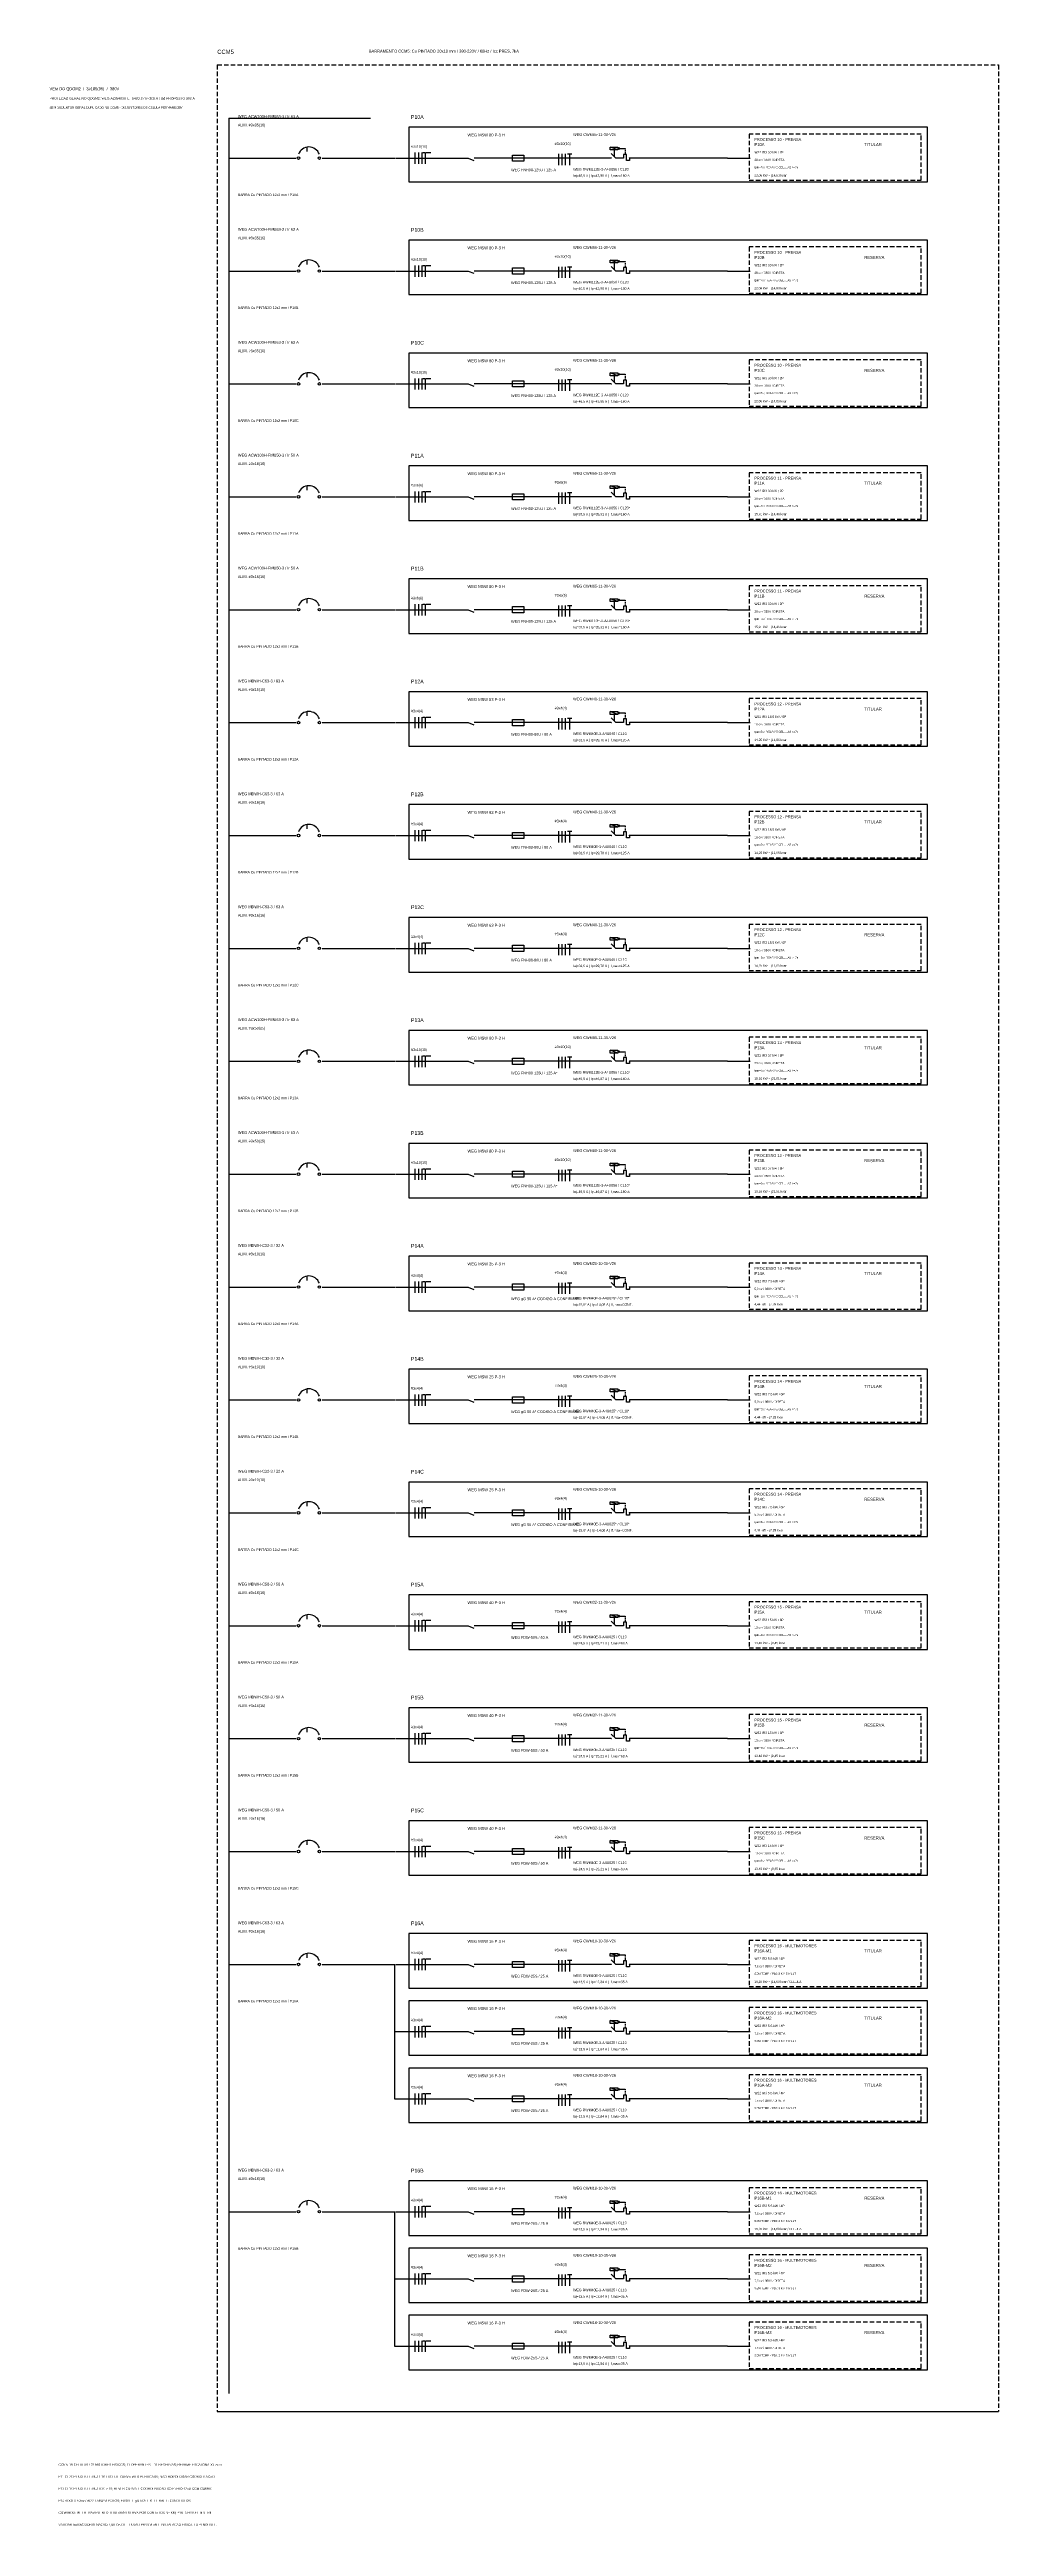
# Model space of a CAD drawing. Extents: x -543 to 641, y -146 to 322.
# Drawn here: x 92.5 to 145.4, y -145.6 to -7.4 of the extents above; entities that cross this region are included whole.
import ezdxf

# ---------------------------------------------------------------- set-up
doc = ezdxf.new("R2010")
doc.units = 0
doc.header["$MEASUREMENT"] = 0
doc.linetypes.add('HIDDEN', pattern=[0.375, 0.25, -0.125])
for name, color, linetype in [('_ELT_UNIFILAR_DETALHES', 1, 'Continuous'), ('_ELT_UNIFILAR_PROC_TEXTO', 1, 'Continuous'), ('ELET_TEXTO', 4, 'Continuous'), ('ELET_UNIFILAR_TEXTO', 4, 'Continuous'), ('ELT_UNIFILAR_DESENHO', 5, 'Continuous'), ('INF. UNIFILARES', 7, 'Continuous')]:
    doc.layers.add(name, color=color, linetype=linetype)

msp = doc.modelspace()

# ---------------------------------------------------------------- linework, layer by layer
at = {"layer": '_ELT_UNIFILAR_DETALHES', "linetype": 'HIDDEN'}
for p, q in [((141.102, -12.11), (131.502, -12.11)), ((131.502, -12.11), (131.502, -14.69)), ((141.102, -14.69), (141.102, -12.11)), ((131.502, -14.69), (141.102, -14.69)), ((141.102, -18.41), (131.502, -18.41)), ((131.502, -18.41), (131.502, -20.99)), ((141.102, -20.99), (141.102, -18.41)), ((131.502, -20.99), (141.102, -20.99)), ((141.102, -24.71), (131.502, -24.71)), ((131.502, -24.71), (131.502, -27.29)), ((141.102, -27.29), (141.102, -24.71)), ((131.502, -27.29), (141.102, -27.29)), ((141.102, -31.01), (131.502, -31.01)), ((131.502, -31.01), (131.502, -33.59)), ((141.102, -33.59), (141.102, -31.01)), ((131.502, -33.59), (141.102, -33.59)), ((141.102, -37.31), (131.502, -37.31)), ((131.502, -37.31), (131.502, -39.89)), ((141.102, -39.89), (141.102, -37.31)), ((131.502, -39.89), (141.102, -39.89)), ((141.102, -43.61), (131.502, -43.61)), ((131.502, -43.61), (131.502, -46.19)), ((141.102, -46.19), (141.102, -43.61)), ((131.502, -46.19), (141.102, -46.19)), ((141.102, -49.91), (131.502, -49.91)), ((131.502, -49.91), (131.502, -52.49)), ((141.102, -52.49), (141.102, -49.91)), ((131.502, -52.49), (141.102, -52.49)), ((141.102, -56.21), (131.502, -56.21)), ((131.502, -56.21), (131.502, -58.79)), ((141.102, -58.79), (141.102, -56.21)), ((131.502, -58.79), (141.102, -58.79)), ((141.102, -62.51), (131.502, -62.51)), ((131.502, -62.51), (131.502, -65.09)), ((141.102, -65.09), (141.102, -62.51)), ((131.502, -65.09), (141.102, -65.09)), ((141.102, -68.81), (131.502, -68.81)), ((131.502, -68.81), (131.502, -71.39)), ((141.102, -71.39), (141.102, -68.81)), ((131.502, -71.39), (141.102, -71.39)), ((141.102, -75.11), (131.502, -75.11)), ((131.502, -75.11), (131.502, -77.69)), ((141.102, -77.69), (141.102, -75.11)), ((131.502, -77.69), (141.102, -77.69)), ((141.102, -81.41), (131.502, -81.41)), ((131.502, -81.41), (131.502, -83.99)), ((141.102, -83.99), (141.102, -81.41)), ((131.502, -83.99), (141.102, -83.99)), ((141.102, -87.71), (131.502, -87.71)), ((131.502, -87.71), (131.502, -90.29)), ((141.102, -90.29), (141.102, -87.71)), ((131.502, -90.29), (141.102, -90.29)), ((141.102, -94.01), (131.502, -94.01)), ((131.502, -94.01), (131.502, -96.59)), ((141.102, -96.59), (141.102, -94.01)), ((131.502, -96.59), (141.102, -96.59)), ((141.102, -100.31), (131.502, -100.31)), ((131.502, -100.31), (131.502, -102.89)), ((141.102, -102.89), (141.102, -100.31)), ((131.502, -102.89), (141.102, -102.89)), ((141.102, -106.61), (131.502, -106.61)), ((131.502, -106.61), (131.502, -109.19)), ((141.102, -109.19), (141.102, -106.61)), ((131.502, -109.19), (141.102, -109.19)), ((141.102, -112.91), (131.502, -112.91)), ((131.502, -112.91), (131.502, -115.49)), ((141.102, -115.49), (141.102, -112.91)), ((131.502, -115.49), (141.102, -115.49)), ((141.102, -116.66), (131.502, -116.66)), ((131.502, -116.66), (131.502, -119.24)), ((141.102, -119.24), (141.102, -116.66)), ((131.502, -119.24), (141.102, -119.24)), ((141.102, -120.41), (131.502, -120.41)), ((131.502, -120.41), (131.502, -122.99)), ((141.102, -122.99), (141.102, -120.41)), ((131.502, -122.99), (141.102, -122.99)), ((141.102, -126.71), (131.502, -126.71)), ((131.502, -126.71), (131.502, -129.29)), ((141.102, -129.29), (141.102, -126.71)), ((131.502, -129.29), (141.102, -129.29)), ((141.102, -130.46), (131.502, -130.46)), ((131.502, -130.46), (131.502, -133.04)), ((141.102, -133.04), (141.102, -130.46)), ((131.502, -133.04), (141.102, -133.04)), ((141.102, -134.21), (131.502, -134.21)), ((131.502, -134.21), (131.502, -136.79)), ((141.102, -136.79), (141.102, -134.21)), ((131.502, -136.79), (141.102, -136.79))]:
    msp.add_line(p, q, dxfattribs=at)
at = {"layer": 'ELT_UNIFILAR_DESENHO', "linetype": 'HIDDEN'}
for p, q in [((101.85, -8.25), (145.4, -8.25)), ((101.85, -8.25), (101.85, -139.2)), ((145.4, -8.25), (145.4, -139.2))]:
    msp.add_line(p, q, dxfattribs=at)
at = {"layer": 'ELT_UNIFILAR_DESENHO'}
for p, q in [((102.5, -11.22), (102.5, -138.2)), ((102.5, -11.22), (110.4, -11.22)), ((102.5, -13.45), (106.23, -13.45)), ((106.87, -13.08), (106.87, -12.82)), ((107.69, -13.45), (111.77, -13.45)), ((111.802, -13.45), (115.838, -13.45)), ((112.872, -13.146), (112.872, -13.77)), ((113.06, -13.146), (113.06, -13.77)), ((113.247, -13.146), (113.247, -13.77)), ((113.312, -13.146), (113.436, -13.146)), ((113.436, -13.146), (113.436, -13.77)), ((113.498, -13.146), (113.748, -13.146)), ((123.812, -13.45), (116.179, -13.45)), ((120.872, -13.211), (120.872, -13.836)), ((121.059, -13.211), (121.059, -13.836)), ((121.246, -13.211), (121.246, -13.836)), ((121.37, -13.211), (121.62, -13.211)), ((121.495, -13.211), (121.495, -13.836)), ((124.18, -12.991), (123.759, -12.837)), ((124.076, -13.45), (123.812, -13.191)), ((123.98, -12.991), (123.98, -13.357)), ((124.506, -13.45), (124.076, -13.45)), ((124.268, -12.883), (124.18, -12.915)), ((124.18, -12.915), (124.268, -12.946)), ((124.268, -12.915), (124.268, -12.883)), ((124.268, -12.915), (124.585, -12.915)), ((124.268, -12.946), (124.268, -12.915)), ((124.669, -13.248), (124.506, -13.248)), ((124.506, -13.248), (124.506, -13.45)), ((124.585, -12.915), (124.585, -12.965)), ((124.585, -13.016), (124.585, -13.067)), ((124.585, -13.101), (124.585, -13.151)), ((124.585, -13.183), (124.585, -13.234)), ((124.669, -13.582), (124.669, -13.248)), ((124.831, -13.582), (124.669, -13.582)), ((130.295, -13.45), (124.831, -13.45)), ((124.831, -13.45), (124.831, -13.582)), ((130.295, -13.45), (131.552, -13.45)), ((106.87, -19.38), (106.87, -19.12)), ((124.18, -19.291), (123.759, -19.137)), ((123.98, -19.291), (123.98, -19.657)), ((124.268, -19.183), (124.18, -19.215)), ((124.18, -19.215), (124.268, -19.246)), ((124.268, -19.215), (124.268, -19.183)), ((124.268, -19.215), (124.585, -19.215)), ((124.268, -19.246), (124.268, -19.215)), ((124.585, -19.215), (124.585, -19.265)), ((124.585, -19.316), (124.585, -19.367)), ((102.5, -19.75), (106.23, -19.75)), ((107.69, -19.75), (111.77, -19.75)), ((111.802, -19.75), (115.838, -19.75)), ((112.872, -19.446), (112.872, -20.07)), ((113.06, -19.446), (113.06, -20.07)), ((113.247, -19.446), (113.247, -20.07)), ((113.312, -19.446), (113.436, -19.446)), ((113.436, -19.446), (113.436, -20.07)), ((113.498, -19.446), (113.748, -19.446)), ((123.812, -19.75), (116.179, -19.75)), ((120.872, -19.511), (120.872, -20.136)), ((121.059, -19.511), (121.059, -20.136)), ((121.246, -19.511), (121.246, -20.136)), ((121.37, -19.511), (121.62, -19.511)), ((121.495, -19.511), (121.495, -20.136)), ((124.076, -19.75), (123.812, -19.491)), ((124.506, -19.75), (124.076, -19.75)), ((124.669, -19.548), (124.506, -19.548)), ((124.506, -19.548), (124.506, -19.75)), ((124.585, -19.401), (124.585, -19.451)), ((124.585, -19.483), (124.585, -19.534)), ((124.669, -19.882), (124.669, -19.548)), ((124.831, -19.882), (124.669, -19.882)), ((130.295, -19.75), (124.831, -19.75)), ((124.831, -19.75), (124.831, -19.882)), ((130.295, -19.75), (131.552, -19.75)), ((102.5, -26.05), (106.23, -26.05)), ((106.87, -25.68), (106.87, -25.42)), ((107.69, -26.05), (111.77, -26.05)), ((111.802, -26.05), (115.838, -26.05)), ((112.872, -25.746), (112.872, -26.37)), ((113.06, -25.746), (113.06, -26.37)), ((113.247, -25.746), (113.247, -26.37)), ((113.312, -25.746), (113.436, -25.746)), ((113.436, -25.746), (113.436, -26.37)), ((113.498, -25.746), (113.748, -25.746)), ((123.812, -26.05), (116.179, -26.05)), ((120.872, -25.811), (120.872, -26.436)), ((121.059, -25.811), (121.059, -26.436)), ((121.246, -25.811), (121.246, -26.436)), ((121.37, -25.811), (121.62, -25.811)), ((121.495, -25.811), (121.495, -26.436)), ((124.18, -25.591), (123.759, -25.437)), ((124.076, -26.05), (123.812, -25.791)), ((123.98, -25.591), (123.98, -25.957)), ((124.506, -26.05), (124.076, -26.05)), ((124.268, -25.483), (124.18, -25.515)), ((124.18, -25.515), (124.268, -25.546)), ((124.268, -25.515), (124.268, -25.483)), ((124.268, -25.515), (124.585, -25.515)), ((124.268, -25.546), (124.268, -25.515)), ((124.669, -25.848), (124.506, -25.848)), ((124.506, -25.848), (124.506, -26.05)), ((124.585, -25.515), (124.585, -25.565)), ((124.585, -25.616), (124.585, -25.667)), ((124.585, -25.701), (124.585, -25.751)), ((124.585, -25.783), (124.585, -25.834)), ((124.669, -26.182), (124.669, -25.848)), ((124.831, -26.182), (124.669, -26.182)), ((130.295, -26.05), (124.831, -26.05)), ((124.831, -26.05), (124.831, -26.182)), ((130.295, -26.05), (131.552, -26.05)), ((106.87, -31.98), (106.87, -31.72)), ((124.18, -31.891), (123.759, -31.737)), ((124.268, -31.783), (124.18, -31.815)), ((124.268, -31.815), (124.268, -31.783)), ((102.5, -32.35), (106.23, -32.35)), ((107.69, -32.35), (111.77, -32.35)), ((111.802, -32.35), (115.838, -32.35)), ((112.872, -32.046), (112.872, -32.67)), ((113.06, -32.046), (113.06, -32.67)), ((113.247, -32.046), (113.247, -32.67)), ((113.312, -32.046), (113.436, -32.046)), ((113.436, -32.046), (113.436, -32.67)), ((113.498, -32.046), (113.748, -32.046)), ((123.812, -32.35), (116.179, -32.35)), ((120.872, -32.111), (120.872, -32.736)), ((121.059, -32.111), (121.059, -32.736)), ((121.246, -32.111), (121.246, -32.736)), ((121.37, -32.111), (121.62, -32.111)), ((121.495, -32.111), (121.495, -32.736)), ((124.076, -32.35), (123.812, -32.091)), ((123.98, -31.891), (123.98, -32.257)), ((124.506, -32.35), (124.076, -32.35)), ((124.18, -31.815), (124.268, -31.846)), ((124.268, -31.815), (124.585, -31.815)), ((124.268, -31.846), (124.268, -31.815)), ((124.669, -32.148), (124.506, -32.148)), ((124.506, -32.148), (124.506, -32.35)), ((124.585, -31.815), (124.585, -31.865)), ((124.585, -31.916), (124.585, -31.967)), ((124.585, -32.001), (124.585, -32.051)), ((124.585, -32.083), (124.585, -32.134)), ((124.669, -32.482), (124.669, -32.148)), ((124.831, -32.482), (124.669, -32.482)), ((130.295, -32.35), (124.831, -32.35)), ((124.831, -32.35), (124.831, -32.482)), ((130.295, -32.35), (131.552, -32.35)), ((102.5, -38.65), (106.23, -38.65)), ((106.87, -38.28), (106.87, -38.02)), ((107.69, -38.65), (111.77, -38.65)), ((111.802, -38.65), (115.838, -38.65)), ((112.872, -38.346), (112.872, -38.97)), ((113.06, -38.346), (113.06, -38.97)), ((113.247, -38.346), (113.247, -38.97)), ((113.312, -38.346), (113.436, -38.346)), ((113.436, -38.346), (113.436, -38.97)), ((113.498, -38.346), (113.748, -38.346)), ((123.812, -38.65), (116.179, -38.65)), ((120.872, -38.411), (120.872, -39.036)), ((121.059, -38.411), (121.059, -39.036)), ((121.246, -38.411), (121.246, -39.036)), ((121.37, -38.411), (121.62, -38.411)), ((121.495, -38.411), (121.495, -39.036)), ((124.18, -38.191), (123.759, -38.037)), ((124.076, -38.65), (123.812, -38.391)), ((123.98, -38.191), (123.98, -38.557)), ((124.506, -38.65), (124.076, -38.65)), ((124.268, -38.083), (124.18, -38.115)), ((124.18, -38.115), (124.268, -38.146)), ((124.268, -38.115), (124.268, -38.083)), ((124.268, -38.115), (124.585, -38.115)), ((124.268, -38.146), (124.268, -38.115)), ((124.669, -38.448), (124.506, -38.448)), ((124.506, -38.448), (124.506, -38.65)), ((124.585, -38.115), (124.585, -38.165)), ((124.585, -38.216), (124.585, -38.267)), ((124.585, -38.301), (124.585, -38.351)), ((124.585, -38.383), (124.585, -38.434)), ((124.669, -38.782), (124.669, -38.448)), ((130.295, -38.65), (124.831, -38.65)), ((124.831, -38.65), (124.831, -38.782)), ((130.295, -38.65), (131.552, -38.65)), ((124.831, -38.782), (124.669, -38.782)), ((102.5, -44.95), (106.23, -44.95)), ((106.87, -44.58), (106.87, -44.32)), ((107.69, -44.95), (111.77, -44.95)), ((111.802, -44.95), (115.838, -44.95)), ((112.872, -44.646), (112.872, -45.27)), ((113.06, -44.646), (113.06, -45.27)), ((113.247, -44.646), (113.247, -45.27)), ((113.312, -44.646), (113.436, -44.646)), ((113.436, -44.646), (113.436, -45.27)), ((113.498, -44.646), (113.748, -44.646)), ((123.812, -44.95), (116.179, -44.95)), ((120.872, -44.711), (120.872, -45.336)), ((121.059, -44.711), (121.059, -45.336)), ((121.246, -44.711), (121.246, -45.336)), ((121.37, -44.711), (121.62, -44.711)), ((121.495, -44.711), (121.495, -45.336)), ((124.18, -44.491), (123.759, -44.337)), ((124.076, -44.95), (123.812, -44.691)), ((123.98, -44.491), (123.98, -44.857)), ((124.506, -44.95), (124.076, -44.95)), ((124.268, -44.383), (124.18, -44.415)), ((124.18, -44.415), (124.268, -44.446)), ((124.268, -44.415), (124.268, -44.383)), ((124.268, -44.415), (124.585, -44.415)), ((124.268, -44.446), (124.268, -44.415)), ((124.669, -44.748), (124.506, -44.748)), ((124.506, -44.748), (124.506, -44.95)), ((124.585, -44.415), (124.585, -44.465)), ((124.585, -44.516), (124.585, -44.567)), ((124.585, -44.601), (124.585, -44.651)), ((124.585, -44.683), (124.585, -44.734)), ((124.669, -45.082), (124.669, -44.748)), ((124.831, -45.082), (124.669, -45.082)), ((130.295, -44.95), (124.831, -44.95)), ((124.831, -44.95), (124.831, -45.082)), ((130.295, -44.95), (131.552, -44.95)), ((106.87, -50.88), (106.87, -50.62)), ((112.872, -50.946), (112.872, -51.57)), ((113.06, -50.946), (113.06, -51.57)), ((113.247, -50.946), (113.247, -51.57)), ((113.312, -50.946), (113.436, -50.946)), ((113.436, -50.946), (113.436, -51.57)), ((113.498, -50.946), (113.748, -50.946)), ((120.872, -51.011), (120.872, -51.636)), ((121.059, -51.011), (121.059, -51.636)), ((121.246, -51.011), (121.246, -51.636)), ((121.37, -51.011), (121.62, -51.011)), ((121.495, -51.011), (121.495, -51.636)), ((124.18, -50.791), (123.759, -50.637)), ((124.076, -51.25), (123.812, -50.991)), ((123.98, -50.791), (123.98, -51.157)), ((124.268, -50.683), (124.18, -50.715)), ((124.18, -50.715), (124.268, -50.746)), ((124.268, -50.715), (124.268, -50.683)), ((124.268, -50.715), (124.585, -50.715)), ((124.268, -50.746), (124.268, -50.715)), ((124.669, -51.048), (124.506, -51.048)), ((124.506, -51.048), (124.506, -51.25)), ((124.585, -50.715), (124.585, -50.765)), ((124.585, -50.816), (124.585, -50.867)), ((124.585, -50.901), (124.585, -50.951)), ((124.585, -50.983), (124.585, -51.034)), ((124.669, -51.382), (124.669, -51.048)), ((102.5, -51.25), (106.23, -51.25)), ((107.69, -51.25), (111.77, -51.25)), ((111.802, -51.25), (115.838, -51.25)), ((123.812, -51.25), (116.179, -51.25)), ((124.506, -51.25), (124.076, -51.25)), ((124.831, -51.382), (124.669, -51.382)), ((130.295, -51.25), (124.831, -51.25)), ((124.831, -51.25), (124.831, -51.382)), ((130.295, -51.25), (131.552, -51.25)), ((102.5, -57.55), (106.23, -57.55)), ((106.87, -57.18), (106.87, -56.92)), ((107.69, -57.55), (111.77, -57.55)), ((111.802, -57.55), (115.838, -57.55)), ((112.872, -57.246), (112.872, -57.87)), ((113.06, -57.246), (113.06, -57.87)), ((113.247, -57.246), (113.247, -57.87)), ((113.312, -57.246), (113.436, -57.246)), ((113.436, -57.246), (113.436, -57.87)), ((113.498, -57.246), (113.748, -57.246)), ((123.812, -57.55), (116.179, -57.55)), ((120.872, -57.311), (120.872, -57.936)), ((121.059, -57.311), (121.059, -57.936)), ((121.246, -57.311), (121.246, -57.936)), ((121.37, -57.311), (121.62, -57.311)), ((121.495, -57.311), (121.495, -57.936)), ((124.18, -57.091), (123.759, -56.937)), ((124.076, -57.55), (123.812, -57.291)), ((123.98, -57.091), (123.98, -57.457)), ((124.506, -57.55), (124.076, -57.55)), ((124.268, -56.983), (124.18, -57.015)), ((124.18, -57.015), (124.268, -57.046)), ((124.268, -57.015), (124.268, -56.983)), ((124.268, -57.015), (124.585, -57.015)), ((124.268, -57.046), (124.268, -57.015)), ((124.669, -57.348), (124.506, -57.348)), ((124.506, -57.348), (124.506, -57.55)), ((124.585, -57.015), (124.585, -57.065)), ((124.585, -57.116), (124.585, -57.167)), ((124.585, -57.201), (124.585, -57.251)), ((124.585, -57.283), (124.585, -57.334)), ((124.669, -57.682), (124.669, -57.348)), ((124.831, -57.682), (124.669, -57.682)), ((130.295, -57.55), (124.831, -57.55)), ((124.831, -57.55), (124.831, -57.682)), ((130.295, -57.55), (131.552, -57.55)), ((106.87, -63.48), (106.87, -63.22)), ((112.872, -63.546), (112.872, -64.17)), ((113.06, -63.546), (113.06, -64.17)), ((113.247, -63.546), (113.247, -64.17)), ((113.312, -63.546), (113.436, -63.546)), ((113.436, -63.546), (113.436, -64.17)), ((113.498, -63.546), (113.748, -63.546)), ((124.18, -63.391), (123.759, -63.237)), ((123.98, -63.391), (123.98, -63.757)), ((124.268, -63.283), (124.18, -63.315)), ((124.18, -63.315), (124.268, -63.346)), ((124.268, -63.315), (124.268, -63.283)), ((124.268, -63.315), (124.585, -63.315)), ((124.268, -63.346), (124.268, -63.315)), ((124.585, -63.315), (124.585, -63.365)), ((124.585, -63.416), (124.585, -63.467)), ((124.585, -63.501), (124.585, -63.551)), ((102.5, -63.85), (106.23, -63.85)), ((107.69, -63.85), (111.77, -63.85)), ((111.802, -63.85), (115.838, -63.85)), ((123.812, -63.85), (116.179, -63.85)), ((120.872, -63.611), (120.872, -64.236)), ((121.059, -63.611), (121.059, -64.236)), ((121.246, -63.611), (121.246, -64.236)), ((121.37, -63.611), (121.62, -63.611)), ((121.495, -63.611), (121.495, -64.236)), ((124.076, -63.85), (123.812, -63.591)), ((124.506, -63.85), (124.076, -63.85)), ((124.669, -63.648), (124.506, -63.648)), ((124.506, -63.648), (124.506, -63.85)), ((124.585, -63.583), (124.585, -63.634)), ((124.669, -63.982), (124.669, -63.648)), ((124.831, -63.982), (124.669, -63.982)), ((130.295, -63.85), (124.831, -63.85)), ((124.831, -63.85), (124.831, -63.982)), ((130.295, -63.85), (131.552, -63.85)), ((102.5, -70.15), (106.23, -70.15)), ((106.87, -69.78), (106.87, -69.52)), ((107.69, -70.15), (111.77, -70.15)), ((111.802, -70.15), (115.838, -70.15)), ((112.872, -69.846), (112.872, -70.47)), ((113.06, -69.846), (113.06, -70.47)), ((113.247, -69.846), (113.247, -70.47)), ((113.312, -69.846), (113.436, -69.846)), ((113.436, -69.846), (113.436, -70.47)), ((113.498, -69.846), (113.748, -69.846)), ((123.812, -70.15), (116.179, -70.15)), ((120.872, -69.911), (120.872, -70.536)), ((121.059, -69.911), (121.059, -70.536)), ((121.246, -69.911), (121.246, -70.536)), ((121.37, -69.911), (121.62, -69.911)), ((121.495, -69.911), (121.495, -70.536)), ((124.18, -69.691), (123.759, -69.537)), ((124.076, -70.15), (123.812, -69.891)), ((123.98, -69.691), (123.98, -70.057)), ((124.506, -70.15), (124.076, -70.15)), ((124.268, -69.583), (124.18, -69.615)), ((124.18, -69.615), (124.268, -69.646)), ((124.268, -69.615), (124.268, -69.583)), ((124.268, -69.615), (124.585, -69.615)), ((124.268, -69.646), (124.268, -69.615)), ((124.669, -69.948), (124.506, -69.948)), ((124.506, -69.948), (124.506, -70.15)), ((124.585, -69.615), (124.585, -69.665)), ((124.585, -69.716), (124.585, -69.767)), ((124.585, -69.801), (124.585, -69.851)), ((124.585, -69.883), (124.585, -69.934)), ((124.669, -70.282), (124.669, -69.948)), ((124.831, -70.282), (124.669, -70.282)), ((130.295, -70.15), (124.831, -70.15)), ((124.831, -70.15), (124.831, -70.282)), ((130.295, -70.15), (131.552, -70.15)), ((106.87, -76.08), (106.87, -75.82)), ((124.18, -75.991), (123.759, -75.837)), ((123.98, -75.991), (123.98, -76.357)), ((124.268, -75.883), (124.18, -75.915)), ((124.18, -75.915), (124.268, -75.946)), ((124.268, -75.915), (124.268, -75.883)), ((124.268, -75.915), (124.585, -75.915)), ((124.268, -75.946), (124.268, -75.915)), ((124.585, -75.915), (124.585, -75.965)), ((124.585, -76.016), (124.585, -76.067)), ((102.5, -76.45), (106.23, -76.45)), ((107.69, -76.45), (111.77, -76.45)), ((111.802, -76.45), (115.838, -76.45)), ((112.872, -76.146), (112.872, -76.77)), ((113.06, -76.146), (113.06, -76.77)), ((113.247, -76.146), (113.247, -76.77)), ((113.312, -76.146), (113.436, -76.146)), ((113.436, -76.146), (113.436, -76.77)), ((113.498, -76.146), (113.748, -76.146)), ((123.812, -76.45), (116.179, -76.45)), ((120.872, -76.211), (120.872, -76.836)), ((121.059, -76.211), (121.059, -76.836)), ((121.246, -76.211), (121.246, -76.836)), ((121.37, -76.211), (121.62, -76.211)), ((121.495, -76.211), (121.495, -76.836)), ((124.076, -76.45), (123.812, -76.191)), ((124.506, -76.45), (124.076, -76.45)), ((124.669, -76.248), (124.506, -76.248)), ((124.506, -76.248), (124.506, -76.45)), ((124.585, -76.101), (124.585, -76.151)), ((124.585, -76.183), (124.585, -76.234)), ((124.669, -76.582), (124.669, -76.248)), ((124.831, -76.582), (124.669, -76.582)), ((130.295, -76.45), (124.831, -76.45)), ((124.831, -76.45), (124.831, -76.582)), ((130.295, -76.45), (131.552, -76.45)), ((102.5, -82.75), (106.23, -82.75)), ((106.87, -82.38), (106.87, -82.12)), ((107.69, -82.75), (111.77, -82.75)), ((111.802, -82.75), (115.838, -82.75)), ((112.872, -82.446), (112.872, -83.07)), ((113.06, -82.446), (113.06, -83.07)), ((113.247, -82.446), (113.247, -83.07)), ((113.312, -82.446), (113.436, -82.446)), ((113.436, -82.446), (113.436, -83.07)), ((113.498, -82.446), (113.748, -82.446)), ((123.812, -82.75), (116.179, -82.75)), ((120.872, -82.511), (120.872, -83.136)), ((121.059, -82.511), (121.059, -83.136)), ((121.246, -82.511), (121.246, -83.136)), ((121.37, -82.511), (121.62, -82.511)), ((121.495, -82.511), (121.495, -83.136)), ((124.18, -82.291), (123.759, -82.137)), ((124.076, -82.75), (123.812, -82.491)), ((123.98, -82.291), (123.98, -82.657)), ((124.506, -82.75), (124.076, -82.75)), ((124.268, -82.183), (124.18, -82.215)), ((124.18, -82.215), (124.268, -82.246)), ((124.268, -82.215), (124.268, -82.183)), ((124.268, -82.215), (124.585, -82.215)), ((124.268, -82.246), (124.268, -82.215)), ((124.669, -82.548), (124.506, -82.548)), ((124.506, -82.548), (124.506, -82.75)), ((124.585, -82.215), (124.585, -82.265)), ((124.585, -82.316), (124.585, -82.367)), ((124.585, -82.401), (124.585, -82.451)), ((124.585, -82.483), (124.585, -82.534)), ((124.669, -82.882), (124.669, -82.548)), ((124.831, -82.882), (124.669, -82.882)), ((130.295, -82.75), (124.831, -82.75)), ((124.831, -82.75), (124.831, -82.882)), ((130.295, -82.75), (131.552, -82.75)), ((106.87, -88.68), (106.87, -88.42)), ((124.18, -88.591), (123.759, -88.437)), ((102.5, -89.05), (106.23, -89.05)), ((107.69, -89.05), (111.77, -89.05)), ((111.802, -89.05), (115.838, -89.05)), ((112.872, -88.746), (112.872, -89.37)), ((113.06, -88.746), (113.06, -89.37)), ((113.247, -88.746), (113.247, -89.37)), ((113.312, -88.746), (113.436, -88.746)), ((113.436, -88.746), (113.436, -89.37)), ((113.498, -88.746), (113.748, -88.746)), ((123.812, -89.05), (116.179, -89.05)), ((120.872, -88.811), (120.872, -89.436)), ((121.059, -88.811), (121.059, -89.436)), ((121.246, -88.811), (121.246, -89.436)), ((121.37, -88.811), (121.62, -88.811)), ((121.495, -88.811), (121.495, -89.436)), ((124.076, -89.05), (123.812, -88.791)), ((123.98, -88.591), (123.98, -88.957)), ((124.506, -89.05), (124.076, -89.05)), ((124.268, -88.483), (124.18, -88.515)), ((124.18, -88.515), (124.268, -88.546)), ((124.268, -88.515), (124.268, -88.483)), ((124.268, -88.515), (124.585, -88.515)), ((124.268, -88.546), (124.268, -88.515)), ((124.669, -88.848), (124.506, -88.848)), ((124.506, -88.848), (124.506, -89.05)), ((124.585, -88.515), (124.585, -88.565)), ((124.585, -88.616), (124.585, -88.667)), ((124.585, -88.701), (124.585, -88.751)), ((124.585, -88.783), (124.585, -88.834)), ((124.669, -89.182), (124.669, -88.848)), ((124.831, -89.182), (124.669, -89.182)), ((130.295, -89.05), (124.831, -89.05)), ((124.831, -89.05), (124.831, -89.182)), ((130.295, -89.05), (131.552, -89.05)), ((102.5, -95.35), (106.23, -95.35)), ((106.87, -94.98), (106.87, -94.72)), ((107.69, -95.35), (111.77, -95.35)), ((111.802, -95.35), (115.838, -95.35)), ((112.872, -95.046), (112.872, -95.67)), ((113.06, -95.046), (113.06, -95.67)), ((113.247, -95.046), (113.247, -95.67)), ((113.312, -95.046), (113.436, -95.046)), ((113.436, -95.046), (113.436, -95.67)), ((113.498, -95.046), (113.748, -95.046)), ((123.812, -95.35), (116.179, -95.35)), ((120.872, -95.111), (120.872, -95.736)), ((121.059, -95.111), (121.059, -95.736)), ((121.246, -95.111), (121.246, -95.736)), ((121.37, -95.111), (121.62, -95.111)), ((121.495, -95.111), (121.495, -95.736)), ((124.18, -94.891), (123.759, -94.737)), ((124.076, -95.35), (123.812, -95.091)), ((123.98, -94.891), (123.98, -95.257)), ((124.506, -95.35), (124.076, -95.35)), ((124.268, -94.783), (124.18, -94.815)), ((124.18, -94.815), (124.268, -94.846)), ((124.268, -94.815), (124.268, -94.783)), ((124.268, -94.815), (124.585, -94.815)), ((124.268, -94.846), (124.268, -94.815)), ((124.669, -95.148), (124.506, -95.148)), ((124.506, -95.148), (124.506, -95.35)), ((124.585, -94.815), (124.585, -94.865)), ((124.585, -94.916), (124.585, -94.967)), ((124.585, -95.001), (124.585, -95.051)), ((124.585, -95.083), (124.585, -95.134)), ((124.669, -95.482), (124.669, -95.148)), ((130.295, -95.35), (124.831, -95.35)), ((124.831, -95.35), (124.831, -95.482)), ((130.295, -95.35), (131.552, -95.35)), ((124.831, -95.482), (124.669, -95.482)), ((102.5, -101.65), (106.23, -101.65)), ((106.87, -101.28), (106.87, -101.02)), ((107.69, -101.65), (111.77, -101.65)), ((111.802, -101.65), (115.838, -101.65)), ((112.872, -101.346), (112.872, -101.97)), ((113.06, -101.346), (113.06, -101.97)), ((113.247, -101.346), (113.247, -101.97)), ((113.312, -101.346), (113.436, -101.346)), ((113.436, -101.346), (113.436, -101.97)), ((113.498, -101.346), (113.748, -101.346)), ((123.812, -101.65), (116.179, -101.65)), ((120.872, -101.411), (120.872, -102.036)), ((121.059, -101.411), (121.059, -102.036)), ((121.246, -101.411), (121.246, -102.036)), ((121.37, -101.411), (121.62, -101.411)), ((121.495, -101.411), (121.495, -102.036)), ((124.18, -101.191), (123.759, -101.037)), ((124.076, -101.65), (123.812, -101.391)), ((123.98, -101.191), (123.98, -101.557)), ((124.506, -101.65), (124.076, -101.65)), ((124.268, -101.083), (124.18, -101.115)), ((124.18, -101.115), (124.268, -101.146)), ((124.268, -101.115), (124.268, -101.083)), ((124.268, -101.115), (124.585, -101.115)), ((124.268, -101.146), (124.268, -101.115)), ((124.669, -101.448), (124.506, -101.448)), ((124.506, -101.448), (124.506, -101.65)), ((124.585, -101.115), (124.585, -101.165)), ((124.585, -101.216), (124.585, -101.267)), ((124.585, -101.301), (124.585, -101.351)), ((124.585, -101.383), (124.585, -101.434)), ((124.669, -101.782), (124.669, -101.448)), ((124.831, -101.782), (124.669, -101.782)), ((130.295, -101.65), (124.831, -101.65)), ((124.831, -101.65), (124.831, -101.782)), ((130.295, -101.65), (131.552, -101.65)), ((106.87, -107.58), (106.87, -107.32)), ((112.872, -107.646), (112.872, -108.27)), ((113.06, -107.646), (113.06, -108.27)), ((113.247, -107.646), (113.247, -108.27)), ((113.312, -107.646), (113.436, -107.646)), ((113.436, -107.646), (113.436, -108.27)), ((113.498, -107.646), (113.748, -107.646)), ((120.872, -107.711), (120.872, -108.336)), ((121.059, -107.711), (121.059, -108.336)), ((121.246, -107.711), (121.246, -108.336)), ((121.37, -107.711), (121.62, -107.711)), ((121.495, -107.711), (121.495, -108.336)), ((124.18, -107.491), (123.759, -107.337)), ((124.076, -107.95), (123.812, -107.691)), ((123.98, -107.491), (123.98, -107.857)), ((124.268, -107.383), (124.18, -107.415)), ((124.18, -107.415), (124.268, -107.446)), ((124.268, -107.415), (124.268, -107.383)), ((124.268, -107.415), (124.585, -107.415)), ((124.268, -107.446), (124.268, -107.415)), ((124.669, -107.748), (124.506, -107.748)), ((124.506, -107.748), (124.506, -107.95)), ((124.585, -107.415), (124.585, -107.465)), ((124.585, -107.516), (124.585, -107.567)), ((124.585, -107.601), (124.585, -107.651)), ((124.585, -107.683), (124.585, -107.734)), ((124.669, -108.082), (124.669, -107.748)), ((102.5, -107.95), (106.23, -107.95)), ((107.69, -107.95), (111.77, -107.95)), ((111.802, -107.95), (115.838, -107.95)), ((123.812, -107.95), (116.179, -107.95)), ((124.506, -107.95), (124.076, -107.95)), ((124.831, -108.082), (124.669, -108.082)), ((130.295, -107.95), (124.831, -107.95)), ((124.831, -107.95), (124.831, -108.082)), ((130.295, -107.95), (131.552, -107.95)), ((102.5, -114.25), (106.23, -114.25)), ((106.87, -113.88), (106.87, -113.62)), ((107.69, -114.25), (111.77, -114.25)), ((111.73, -114.25), (111.73, -121.75)), ((111.802, -114.25), (115.838, -114.25)), ((112.872, -113.946), (112.872, -114.57)), ((113.06, -113.946), (113.06, -114.57)), ((113.247, -113.946), (113.247, -114.57)), ((113.312, -113.946), (113.436, -113.946)), ((113.436, -113.946), (113.436, -114.57)), ((113.498, -113.946), (113.748, -113.946)), ((123.812, -114.25), (116.179, -114.25)), ((120.872, -114.011), (120.872, -114.636)), ((121.059, -114.011), (121.059, -114.636)), ((121.246, -114.011), (121.246, -114.636)), ((121.37, -114.011), (121.62, -114.011)), ((121.495, -114.011), (121.495, -114.636)), ((124.18, -113.791), (123.759, -113.637)), ((124.076, -114.25), (123.812, -113.991)), ((123.98, -113.791), (123.98, -114.157)), ((124.506, -114.25), (124.076, -114.25)), ((124.268, -113.683), (124.18, -113.715)), ((124.18, -113.715), (124.268, -113.746)), ((124.268, -113.715), (124.268, -113.683)), ((124.268, -113.715), (124.585, -113.715)), ((124.268, -113.746), (124.268, -113.715)), ((124.669, -114.048), (124.506, -114.048)), ((124.506, -114.048), (124.506, -114.25)), ((124.585, -113.715), (124.585, -113.765)), ((124.585, -113.816), (124.585, -113.867)), ((124.585, -113.901), (124.585, -113.951)), ((124.585, -113.983), (124.585, -114.034)), ((124.669, -114.382), (124.669, -114.048)), ((124.831, -114.382), (124.669, -114.382)), ((130.295, -114.25), (124.831, -114.25)), ((124.831, -114.25), (124.831, -114.382)), ((130.295, -114.25), (131.552, -114.25)), ((124.18, -117.541), (123.759, -117.387)), ((124.268, -117.433), (124.18, -117.465)), ((124.18, -117.465), (124.268, -117.496)), ((124.268, -117.465), (124.268, -117.433)), ((124.268, -117.465), (124.585, -117.465)), ((124.268, -117.496), (124.268, -117.465)), ((124.585, -117.465), (124.585, -117.515)), ((111.73, -118), (112.55, -118)), ((111.802, -118), (115.838, -118)), ((112.872, -117.696), (112.872, -118.32)), ((113.06, -117.696), (113.06, -118.32)), ((113.247, -117.696), (113.247, -118.32)), ((113.312, -117.696), (113.436, -117.696)), ((113.436, -117.696), (113.436, -118.32)), ((113.498, -117.696), (113.748, -117.696)), ((123.812, -118), (116.179, -118)), ((120.872, -117.761), (120.872, -118.386)), ((121.059, -117.761), (121.059, -118.386)), ((121.246, -117.761), (121.246, -118.386)), ((121.37, -117.761), (121.62, -117.761)), ((121.495, -117.761), (121.495, -118.386)), ((124.076, -118), (123.812, -117.741)), ((123.98, -117.541), (123.98, -117.907)), ((124.506, -118), (124.076, -118)), ((124.669, -117.798), (124.506, -117.798)), ((124.506, -117.798), (124.506, -118)), ((124.585, -117.566), (124.585, -117.617)), ((124.585, -117.651), (124.585, -117.701)), ((124.585, -117.733), (124.585, -117.784)), ((124.669, -118.132), (124.669, -117.798)), ((124.831, -118.132), (124.669, -118.132)), ((130.295, -118), (124.831, -118)), ((124.831, -118), (124.831, -118.132)), ((130.295, -118), (131.552, -118)), ((112.872, -121.446), (112.872, -122.07)), ((113.06, -121.446), (113.06, -122.07)), ((113.247, -121.446), (113.247, -122.07)), ((113.312, -121.446), (113.436, -121.446)), ((113.436, -121.446), (113.436, -122.07)), ((113.498, -121.446), (113.748, -121.446)), ((120.872, -121.511), (120.872, -122.136)), ((121.059, -121.511), (121.059, -122.136)), ((121.246, -121.511), (121.246, -122.136)), ((121.37, -121.511), (121.62, -121.511)), ((121.495, -121.511), (121.495, -122.136)), ((124.18, -121.291), (123.759, -121.137)), ((124.076, -121.75), (123.812, -121.491)), ((123.98, -121.291), (123.98, -121.657)), ((124.268, -121.183), (124.18, -121.215)), ((124.18, -121.215), (124.268, -121.246)), ((124.268, -121.215), (124.268, -121.183)), ((124.268, -121.215), (124.585, -121.215)), ((124.268, -121.246), (124.268, -121.215)), ((124.669, -121.548), (124.506, -121.548)), ((124.506, -121.548), (124.506, -121.75)), ((124.585, -121.215), (124.585, -121.265)), ((124.585, -121.316), (124.585, -121.367)), ((124.585, -121.401), (124.585, -121.451)), ((124.585, -121.483), (124.585, -121.534)), ((124.669, -121.882), (124.669, -121.548)), ((111.73, -121.75), (112.55, -121.75)), ((111.802, -121.75), (115.838, -121.75)), ((123.812, -121.75), (116.179, -121.75)), ((124.506, -121.75), (124.076, -121.75)), ((124.831, -121.882), (124.669, -121.882)), ((130.295, -121.75), (124.831, -121.75)), ((124.831, -121.75), (124.831, -121.882)), ((130.295, -121.75), (131.552, -121.75)), ((102.5, -128.05), (106.23, -128.05)), ((106.87, -127.68), (106.87, -127.42)), ((107.69, -128.05), (111.77, -128.05)), ((111.73, -128.05), (111.73, -135.55)), ((111.802, -128.05), (115.838, -128.05)), ((112.872, -127.746), (112.872, -128.37)), ((113.06, -127.746), (113.06, -128.37)), ((113.247, -127.746), (113.247, -128.37)), ((113.312, -127.746), (113.436, -127.746)), ((113.436, -127.746), (113.436, -128.37)), ((113.498, -127.746), (113.748, -127.746)), ((123.812, -128.05), (116.179, -128.05)), ((120.872, -127.811), (120.872, -128.436)), ((121.059, -127.811), (121.059, -128.436)), ((121.246, -127.811), (121.246, -128.436)), ((121.37, -127.811), (121.62, -127.811)), ((121.495, -127.811), (121.495, -128.436)), ((124.18, -127.591), (123.759, -127.437)), ((124.076, -128.05), (123.812, -127.791)), ((123.98, -127.591), (123.98, -127.957)), ((124.506, -128.05), (124.076, -128.05)), ((124.268, -127.483), (124.18, -127.515)), ((124.18, -127.515), (124.268, -127.546)), ((124.268, -127.515), (124.268, -127.483)), ((124.268, -127.515), (124.585, -127.515)), ((124.268, -127.546), (124.268, -127.515)), ((124.669, -127.848), (124.506, -127.848)), ((124.506, -127.848), (124.506, -128.05)), ((124.585, -127.515), (124.585, -127.565)), ((124.585, -127.616), (124.585, -127.667)), ((124.585, -127.701), (124.585, -127.751)), ((124.585, -127.783), (124.585, -127.834)), ((124.669, -128.182), (124.669, -127.848)), ((124.831, -128.182), (124.669, -128.182)), ((130.295, -128.05), (124.831, -128.05)), ((124.831, -128.05), (124.831, -128.182)), ((130.295, -128.05), (131.552, -128.05)), ((124.18, -131.341), (123.759, -131.187)), ((124.268, -131.233), (124.18, -131.265)), ((124.18, -131.265), (124.268, -131.296)), ((124.268, -131.265), (124.268, -131.233)), ((124.268, -131.265), (124.585, -131.265)), ((124.268, -131.296), (124.268, -131.265)), ((124.585, -131.265), (124.585, -131.315)), ((111.73, -131.8), (112.55, -131.8)), ((111.802, -131.8), (115.838, -131.8)), ((112.872, -131.496), (112.872, -132.12)), ((113.06, -131.496), (113.06, -132.12)), ((113.247, -131.496), (113.247, -132.12)), ((113.312, -131.496), (113.436, -131.496)), ((113.436, -131.496), (113.436, -132.12)), ((113.498, -131.496), (113.748, -131.496)), ((123.812, -131.8), (116.179, -131.8)), ((120.872, -131.561), (120.872, -132.186)), ((121.059, -131.561), (121.059, -132.186)), ((121.246, -131.561), (121.246, -132.186)), ((121.37, -131.561), (121.62, -131.561)), ((121.495, -131.561), (121.495, -132.186)), ((124.076, -131.8), (123.812, -131.541)), ((123.98, -131.341), (123.98, -131.707)), ((124.506, -131.8), (124.076, -131.8)), ((124.669, -131.598), (124.506, -131.598)), ((124.506, -131.598), (124.506, -131.8)), ((124.585, -131.366), (124.585, -131.417)), ((124.585, -131.451), (124.585, -131.501)), ((124.585, -131.533), (124.585, -131.584)), ((124.669, -131.932), (124.669, -131.598)), ((124.831, -131.932), (124.669, -131.932)), ((130.295, -131.8), (124.831, -131.8)), ((124.831, -131.8), (124.831, -131.932)), ((130.295, -131.8), (131.552, -131.8)), ((112.872, -135.246), (112.872, -135.87)), ((113.06, -135.246), (113.06, -135.87)), ((113.247, -135.246), (113.247, -135.87)), ((113.312, -135.246), (113.436, -135.246)), ((113.436, -135.246), (113.436, -135.87)), ((113.498, -135.246), (113.748, -135.246)), ((120.872, -135.311), (120.872, -135.936)), ((121.059, -135.311), (121.059, -135.936)), ((121.246, -135.311), (121.246, -135.936)), ((121.37, -135.311), (121.62, -135.311)), ((121.495, -135.311), (121.495, -135.936)), ((124.18, -135.091), (123.759, -134.937)), ((124.076, -135.55), (123.812, -135.291)), ((123.98, -135.091), (123.98, -135.457)), ((124.268, -134.983), (124.18, -135.015)), ((124.18, -135.015), (124.268, -135.046)), ((124.268, -135.015), (124.268, -134.983)), ((124.268, -135.015), (124.585, -135.015)), ((124.268, -135.046), (124.268, -135.015)), ((124.669, -135.348), (124.506, -135.348)), ((124.506, -135.348), (124.506, -135.55)), ((124.585, -135.015), (124.585, -135.065)), ((124.585, -135.116), (124.585, -135.167)), ((124.585, -135.201), (124.585, -135.251)), ((124.585, -135.283), (124.585, -135.334)), ((124.669, -135.682), (124.669, -135.348)), ((111.73, -135.55), (112.55, -135.55)), ((111.802, -135.55), (115.838, -135.55)), ((123.812, -135.55), (116.179, -135.55)), ((124.506, -135.55), (124.076, -135.55)), ((124.831, -135.682), (124.669, -135.682)), ((130.295, -135.55), (124.831, -135.55)), ((124.831, -135.55), (124.831, -135.682)), ((130.295, -135.55), (131.552, -135.55))]:
    msp.add_line(p, q, dxfattribs=at)
at = {"layer": 'ELT_UNIFILAR_DESENHO', "linetype": 'Continuous'}
for p, q in [((115.838, -13.45), (116.159, -13.579)), ((115.838, -19.75), (116.159, -19.879)), ((115.838, -26.05), (116.159, -26.179)), ((115.838, -32.35), (116.159, -32.479)), ((115.838, -38.65), (116.159, -38.779)), ((115.838, -44.95), (116.159, -45.079)), ((115.838, -51.25), (116.159, -51.379)), ((115.838, -57.55), (116.159, -57.679)), ((115.838, -63.85), (116.159, -63.979)), ((115.838, -70.15), (116.159, -70.279)), ((115.838, -76.45), (116.159, -76.579)), ((115.838, -82.75), (116.159, -82.879)), ((115.838, -89.05), (116.159, -89.179)), ((115.838, -95.35), (116.159, -95.479)), ((115.838, -101.65), (116.159, -101.779)), ((115.838, -107.95), (116.159, -108.079)), ((115.838, -114.25), (116.159, -114.379)), ((115.838, -118), (116.159, -118.129)), ((115.838, -121.75), (116.159, -121.879)), ((115.838, -128.05), (116.159, -128.179)), ((115.838, -131.8), (116.159, -131.929)), ((115.838, -135.55), (116.159, -135.679))]:
    msp.add_line(p, q, dxfattribs=at)
at = {"layer": 'ELT_UNIFILAR_DESENHO'}
for points in [[(112.532, -14.77), (141.452, -14.77), (141.452, -11.73), (112.532, -11.73)], [(124.18, -12.991), (123.759, -12.991), (123.759, -12.837), (124.18, -12.837)], [(112.532, -21.07), (141.452, -21.07), (141.452, -18.03), (112.532, -18.03)], [(124.18, -19.291), (123.759, -19.291), (123.759, -19.137), (124.18, -19.137)], [(112.532, -27.37), (141.452, -27.37), (141.452, -24.33), (112.532, -24.33)], [(124.18, -25.591), (123.759, -25.591), (123.759, -25.437), (124.18, -25.437)], [(112.532, -33.67), (141.452, -33.67), (141.452, -30.63), (112.532, -30.63)], [(124.18, -31.891), (123.759, -31.891), (123.759, -31.737), (124.18, -31.737)], [(112.532, -39.97), (141.452, -39.97), (141.452, -36.93), (112.532, -36.93)], [(124.18, -38.191), (123.759, -38.191), (123.759, -38.037), (124.18, -38.037)], [(112.532, -46.27), (141.452, -46.27), (141.452, -43.23), (112.532, -43.23)], [(124.18, -44.491), (123.759, -44.491), (123.759, -44.337), (124.18, -44.337)], [(112.532, -52.57), (141.452, -52.57), (141.452, -49.53), (112.532, -49.53)], [(124.18, -50.791), (123.759, -50.791), (123.759, -50.637), (124.18, -50.637)], [(112.532, -58.87), (141.452, -58.87), (141.452, -55.83), (112.532, -55.83)], [(124.18, -57.091), (123.759, -57.091), (123.759, -56.937), (124.18, -56.937)], [(112.532, -65.17), (141.452, -65.17), (141.452, -62.13), (112.532, -62.13)], [(124.18, -63.391), (123.759, -63.391), (123.759, -63.237), (124.18, -63.237)], [(112.532, -71.47), (141.452, -71.47), (141.452, -68.43), (112.532, -68.43)], [(124.18, -69.691), (123.759, -69.691), (123.759, -69.537), (124.18, -69.537)], [(112.532, -77.77), (141.452, -77.77), (141.452, -74.73), (112.532, -74.73)], [(124.18, -75.991), (123.759, -75.991), (123.759, -75.837), (124.18, -75.837)], [(112.532, -84.07), (141.452, -84.07), (141.452, -81.03), (112.532, -81.03)], [(124.18, -82.291), (123.759, -82.291), (123.759, -82.137), (124.18, -82.137)], [(112.532, -90.37), (141.452, -90.37), (141.452, -87.33), (112.532, -87.33)], [(124.18, -88.591), (123.759, -88.591), (123.759, -88.437), (124.18, -88.437)], [(112.532, -96.67), (141.452, -96.67), (141.452, -93.63), (112.532, -93.63)], [(124.18, -94.891), (123.759, -94.891), (123.759, -94.737), (124.18, -94.737)], [(112.532, -102.97), (141.452, -102.97), (141.452, -99.93), (112.532, -99.93)], [(124.18, -101.191), (123.759, -101.191), (123.759, -101.037), (124.18, -101.037)], [(112.532, -109.27), (141.452, -109.27), (141.452, -106.23), (112.532, -106.23)], [(124.18, -107.491), (123.759, -107.491), (123.759, -107.337), (124.18, -107.337)], [(112.532, -115.57), (141.452, -115.57), (141.452, -112.53), (112.532, -112.53)], [(124.18, -113.791), (123.759, -113.791), (123.759, -113.637), (124.18, -113.637)], [(112.532, -119.32), (141.452, -119.32), (141.452, -116.28), (112.532, -116.28)], [(124.18, -117.541), (123.759, -117.541), (123.759, -117.387), (124.18, -117.387)], [(112.532, -123.07), (141.452, -123.07), (141.452, -120.03), (112.532, -120.03)], [(124.18, -121.291), (123.759, -121.291), (123.759, -121.137), (124.18, -121.137)], [(112.532, -129.37), (141.452, -129.37), (141.452, -126.33), (112.532, -126.33)], [(124.18, -127.591), (123.759, -127.591), (123.759, -127.437), (124.18, -127.437)], [(112.532, -133.12), (141.452, -133.12), (141.452, -130.08), (112.532, -130.08)], [(124.18, -131.341), (123.759, -131.341), (123.759, -131.187), (124.18, -131.187)], [(112.532, -136.87), (141.452, -136.87), (141.452, -133.83), (112.532, -133.83)], [(124.18, -135.091), (123.759, -135.091), (123.759, -134.937), (124.18, -134.937)]]:
    msp.add_lwpolyline(points, close=True, dxfattribs=at)
at = {"layer": 'ELT_UNIFILAR_DESENHO', "linetype": 'Continuous'}
for points in [[(118.315, -13.277), (118.946, -13.277), (118.946, -13.622), (118.315, -13.622)], [(118.315, -19.577), (118.946, -19.577), (118.946, -19.922), (118.315, -19.922)], [(118.315, -25.877), (118.946, -25.877), (118.946, -26.222), (118.315, -26.222)], [(118.315, -32.177), (118.946, -32.177), (118.946, -32.522), (118.315, -32.522)], [(118.315, -38.477), (118.946, -38.477), (118.946, -38.822), (118.315, -38.822)], [(118.315, -44.777), (118.946, -44.777), (118.946, -45.122), (118.315, -45.122)], [(118.315, -51.077), (118.946, -51.077), (118.946, -51.422), (118.315, -51.422)], [(118.315, -57.377), (118.946, -57.377), (118.946, -57.722), (118.315, -57.722)], [(118.315, -63.677), (118.946, -63.677), (118.946, -64.022), (118.315, -64.022)], [(118.315, -69.977), (118.946, -69.977), (118.946, -70.322), (118.315, -70.322)], [(118.315, -76.277), (118.946, -76.277), (118.946, -76.622), (118.315, -76.622)], [(118.315, -82.577), (118.946, -82.577), (118.946, -82.922), (118.315, -82.922)], [(118.315, -88.877), (118.946, -88.877), (118.946, -89.222), (118.315, -89.222)], [(118.315, -95.177), (118.946, -95.177), (118.946, -95.522), (118.315, -95.522)], [(118.315, -101.477), (118.946, -101.477), (118.946, -101.822), (118.315, -101.822)], [(118.315, -107.777), (118.946, -107.777), (118.946, -108.122), (118.315, -108.122)], [(118.315, -114.077), (118.946, -114.077), (118.946, -114.422), (118.315, -114.422)], [(118.315, -117.827), (118.946, -117.827), (118.946, -118.172), (118.315, -118.172)], [(118.315, -121.577), (118.946, -121.577), (118.946, -121.922), (118.315, -121.922)], [(118.315, -127.877), (118.946, -127.877), (118.946, -128.222), (118.315, -128.222)], [(118.315, -131.627), (118.946, -131.627), (118.946, -131.972), (118.315, -131.972)], [(118.315, -135.377), (118.946, -135.377), (118.946, -135.722), (118.315, -135.722)]]:
    msp.add_lwpolyline(points, close=True, dxfattribs=at)
at = {"layer": 'ELT_UNIFILAR_DESENHO'}
for centre in [(106.38, -13.45), (107.54, -13.45), (106.38, -19.75), (107.54, -19.75), (106.38, -26.05), (107.54, -26.05), (106.38, -32.35), (107.54, -32.35), (106.38, -38.65), (107.54, -38.65), (106.38, -44.95), (107.54, -44.95), (106.38, -51.25), (107.54, -51.25), (106.38, -57.55), (107.54, -57.55), (106.38, -63.85), (107.54, -63.85), (106.38, -70.15), (107.54, -70.15), (106.38, -76.45), (107.54, -76.45), (106.38, -82.75), (107.54, -82.75), (106.38, -89.05), (107.54, -89.05), (106.38, -95.35), (107.54, -95.35), (106.38, -101.65), (107.54, -101.65), (106.38, -107.95), (107.54, -107.95), (106.38, -114.25), (107.54, -114.25), (106.38, -128.05), (107.54, -128.05)]:
    msp.add_circle(centre, 0.07, dxfattribs=at)
at = {"layer": 'ELT_UNIFILAR_DESENHO', "linetype": 'Continuous'}
for centre in [(123.812, -13.45), (124.831, -13.45), (123.812, -19.75), (124.831, -19.75), (123.812, -26.05), (124.831, -26.05), (123.812, -32.35), (124.831, -32.35), (123.812, -38.65), (124.831, -38.65), (123.812, -44.95), (124.831, -44.95), (123.812, -51.25), (124.831, -51.25), (123.812, -57.55), (124.831, -57.55), (123.812, -63.85), (124.831, -63.85), (123.812, -70.15), (124.831, -70.15), (123.812, -76.45), (124.831, -76.45), (123.812, -82.75), (124.831, -82.75), (123.812, -89.05), (124.831, -89.05), (123.812, -95.35), (124.831, -95.35), (123.812, -101.65), (124.831, -101.65), (123.812, -107.95), (124.831, -107.95), (123.812, -114.25), (124.831, -114.25), (123.812, -118), (124.831, -118), (123.812, -121.75), (124.831, -121.75), (123.812, -128.05), (124.831, -128.05), (123.812, -131.8), (124.831, -131.8), (123.812, -135.55), (124.831, -135.55)]:
    msp.add_circle(centre, 0.0105, dxfattribs=at)
at = {"layer": 'ELT_UNIFILAR_DESENHO'}
for centre in [(106.96, -13.45), (106.96, -19.75), (106.96, -26.05), (106.96, -32.35), (106.96, -38.65), (106.96, -44.95), (106.96, -51.25), (106.96, -57.55), (106.96, -63.85), (106.96, -70.15), (106.96, -76.45), (106.96, -82.75), (106.96, -89.05), (106.96, -95.35), (106.96, -101.65), (106.96, -107.95), (106.96, -114.25), (106.96, -128.05)]:
    msp.add_arc(centre, 0.62, 20, 160, dxfattribs=at)
at = {"layer": 'INF. UNIFILARES'}
msp.add_line((101.85, -139.2), (145.4, -139.2), dxfattribs=at)

# ---------------------------------------------------------------- texts
at = {"layer": '_ELT_UNIFILAR_PROC_TEXTO', "attachment_point": 1}
for s, insert, char_height in [('PROCESSO 10 - PRENSA', (131.79, -12.33), 0.157), ('TITULAR', (137.92, -12.61), 0.17), ('22,06 kW + j14,83 kvar', (131.79, -14.35), 0.127), ('PROCESSO 10 - PRENSA', (131.79, -18.63), 0.157), ('RESERVA', (137.92, -18.91), 0.17), ('22,06 kW + j14,83 kvar', (131.79, -20.65), 0.127), ('PROCESSO 10 - PRENSA', (131.79, -24.93), 0.157), ('RESERVA', (137.92, -25.21), 0.17), ('22,06 kW + j14,83 kvar', (131.79, -26.95), 0.127), ('PROCESSO 11 - PRENSA', (131.79, -31.23), 0.157), ('TITULAR', (137.92, -31.51), 0.17), ('15,91 kW + j14,46 kvar', (131.79, -33.25), 0.127), ('PROCESSO 11 - PRENSA', (131.79, -37.53), 0.157), ('RESERVA', (137.92, -37.81), 0.17), ('15,91 kW + j14,46 kvar', (131.79, -39.55), 0.127), ('PROCESSO 12 - PRENSA', (131.79, -43.83), 0.157), ('TITULAR', (137.92, -44.11), 0.17), ('14,25 kW + j11,06 kvar', (131.79, -45.85), 0.127), ('PROCESSO 12 - PRENSA', (131.79, -50.13), 0.157), ('TITULAR', (137.92, -50.41), 0.17), ('14,25 kW + j11,06 kvar', (131.79, -52.15), 0.127), ('PROCESSO 12 - PRENSA', (131.79, -56.43), 0.157), ('RESERVA', (137.92, -56.71), 0.17), ('14,25 kW + j11,06 kvar', (131.79, -58.45), 0.127), ('PROCESSO 13 - PRENSA', (131.79, -62.73), 0.157), ('TITULAR', (137.92, -63.01), 0.17), ('18,16 kW + j21,81 kvar', (131.79, -64.75), 0.127), ('PROCESSO 13 - PRENSA', (131.79, -69.03), 0.157), ('RESERVA', (137.92, -69.31), 0.17), ('18,16 kW + j21,81 kvar', (131.79, -71.05), 0.127), ('PROCESSO 14 - PRENSA', (131.79, -75.33), 0.157), ('TITULAR', (137.92, -75.61), 0.17), ('4,44 kW + j7,28 kvar', (131.79, -77.35), 0.127), ('PROCESSO 14 - PRENSA', (131.79, -81.63), 0.157), ('TITULAR', (137.92, -81.91), 0.17), ('4,44 kW + j7,28 kvar', (131.79, -83.65), 0.127), ('PROCESSO 14 - PRENSA', (131.79, -87.93), 0.157), ('RESERVA', (137.92, -88.21), 0.17), ('4,44 kW + j7,28 kvar', (131.79, -89.95), 0.127), ('PROCESSO 15 - PRENSA', (131.79, -94.23), 0.157), ('TITULAR', (137.92, -94.51), 0.17), ('10,40 kW + j9,45 kvar', (131.79, -96.25), 0.127), ('PROCESSO 15 - PRENSA', (131.79, -100.53), 0.157), ('RESERVA', (137.92, -100.81), 0.17), ('10,40 kW + j9,45 kvar', (131.79, -102.55), 0.127), ('PROCESSO 15 - PRENSA', (131.79, -106.83), 0.157), ('RESERVA', (137.92, -107.11), 0.17), ('10,40 kW + j9,45 kvar', (131.79, -108.85), 0.127), ('PROCESSO 16 - MULTIMOTORES', (131.79, -113.13), 0.157), ('TITULAR', (137.92, -113.41), 0.17), ('18,20 kW + j14,60 kvar / CELULA', (131.79, -115.15), 0.127), ('PROCESSO 16 - MULTIMOTORES', (131.79, -116.88), 0.157), ('TITULAR', (137.92, -117.16), 0.17), ('PROCESSO 16 - MULTIMOTORES', (131.79, -120.63), 0.157), ('TITULAR', (137.92, -120.91), 0.17), ('PROCESSO 16 - MULTIMOTORES', (131.79, -126.93), 0.157), ('RESERVA', (137.92, -127.21), 0.17), ('18,20 kW + j14,60 kvar / CELULA', (131.79, -128.95), 0.127), ('PROCESSO 16 - MULTIMOTORES', (131.79, -130.68), 0.157), ('RESERVA', (137.92, -130.96), 0.17), ('PROCESSO 16 - MULTIMOTORES', (131.79, -134.43), 0.157), ('RESERVA', (137.92, -134.71), 0.17)]:
    msp.add_mtext(s, dxfattribs=dict(at, insert=insert, char_height=char_height))
at = {"layer": 'ELET_TEXTO', "attachment_point": 1}
for s, insert, char_height in [('WEG CWM65-11-30-V26', (121.69, -12.06), 0.1534), ('WEG FNH00-125U / 125 A', (118.23, -14.03), 0.151), ('WEG RWM112E-3-A4U056 / CL20', (121.69, -14), 0.144), ('Iaj=46,5 A | Ip=43,90 A | If,max=160 A', (121.69, -14.36), 0.1345), ('WEG CWM65-11-30-V26', (121.69, -18.36), 0.1534), ('WEG FNH00-125U / 125 A', (118.23, -20.33), 0.151), ('WEG RWM112E-3-A4U056 / CL20', (121.69, -20.3), 0.144), ('Iaj=46,5 A | Ip=43,90 A | If,max=160 A', (121.69, -20.66), 0.1345), ('WEG CWM65-11-30-V26', (121.69, -24.66), 0.1534), ('WEG FNH00-125U / 125 A', (118.23, -26.63), 0.151), ('WEG RWM112E-3-A4U056 / CL20', (121.69, -26.6), 0.144), ('Iaj=46,5 A | Ip=43,90 A | If,max=160 A', (121.69, -26.96), 0.1345), ('WEG CWM65-11-30-V26', (121.69, -30.96), 0.1534), ('WEG FNH00-125U / 125 A', (118.23, -32.93), 0.151), ('WEG RWM112E-3-A4U056 / CL20*', (121.69, -32.9), 0.144), ('Iaj=37,5 A | Ip=35,51 A | If,max=160 A', (121.69, -33.26), 0.1345), ('WEG CWM65-11-30-V26', (121.69, -37.26), 0.1534), ('WEG FNH00-125U / 125 A', (118.23, -39.23), 0.151), ('WEG RWM112E-3-A4U056 / CL20*', (121.69, -39.2), 0.144), ('Iaj=37,5 A | Ip=35,51 A | If,max=160 A', (121.69, -39.56), 0.1345), ('WEG CWM40-11-30-V26', (121.69, -43.56), 0.1534), ('WEG FNH00-80U / 80 A', (118.23, -45.53), 0.151), ('WEG RWM40E-3-A4U040 / CL10', (121.69, -45.5), 0.144), ('Iaj=31,5 A | Ip=29,78 A | If,max=125 A', (121.69, -45.86), 0.1345), ('WEG CWM40-11-30-V26', (121.69, -49.86), 0.1534), ('WEG FNH00-80U / 80 A', (118.23, -51.83), 0.151), ('WEG RWM40E-3-A4U040 / CL10', (121.69, -51.8), 0.144), ('Iaj=31,5 A | Ip=29,78 A | If,max=125 A', (121.69, -52.16), 0.1345), ('WEG CWM40-11-30-V26', (121.69, -56.16), 0.1534), ('WEG FNH00-80U / 80 A', (118.23, -58.13), 0.151), ('WEG RWM40E-3-A4U040 / CL10', (121.69, -58.1), 0.144), ('Iaj=31,5 A | Ip=29,78 A | If,max=125 A', (121.69, -58.46), 0.1345), ('WEG CWM80-11-30-V26', (121.69, -62.46), 0.1534), ('WEG FNH00-125U / 125 A*', (118.23, -64.43), 0.151), ('WEG RWM112E-3-A4U056 / CL10*', (121.69, -64.4), 0.144), ('Iaj=49,5 A | Ip=46,87 A | If,max=160 A', (121.69, -64.76), 0.1345), ('WEG CWM80-11-30-V26', (121.69, -68.76), 0.1534), ('WEG FNH00-125U / 125 A*', (118.23, -70.73), 0.151), ('WEG RWM112E-3-A4U056 / CL10*', (121.69, -70.7), 0.144), ('Iaj=49,5 A | Ip=46,87 A | If,max=160 A', (121.69, -71.06), 0.1345), ('WEG CWM25-10-30-V26', (121.69, -75.06), 0.1534), ('WEG gG 50 A* CODIGO A CONFIRMAR', (118.23, -77.03), 0.151), ('WEG RWM40E-3-A4U025* / CL10*', (121.69, -77), 0.144), ('Iaj=15,0* A | Ip=14,08 A | If,max=CONF.', (121.69, -77.36), 0.1345), ('WEG CWM25-10-30-V26', (121.69, -81.36), 0.1534), ('WEG gG 50 A* CODIGO A CONFIRMAR', (118.23, -83.33), 0.151), ('WEG RWM40E-3-A4U025* / CL10*', (121.69, -83.3), 0.144), ('Iaj=15,0* A | Ip=14,08 A | If,max=CONF.', (121.69, -83.66), 0.1345), ('WEG CWM25-10-30-V26', (121.69, -87.66), 0.1534), ('WEG gG 50 A* CODIGO A CONFIRMAR', (118.23, -89.63), 0.151), ('WEG RWM40E-3-A4U025* / CL10*', (121.69, -89.6), 0.144), ('Iaj=15,0* A | Ip=14,08 A | If,max=CONF.', (121.69, -89.96), 0.1345), ('WEG CWM32-11-30-V26', (121.69, -93.96), 0.1534), ('WEG FDW-50S / 50 A', (118.23, -95.93), 0.151), ('WEG RWM40E-3-A4U025 / CL10', (121.69, -95.9), 0.144), ('Iaj=24,5 A | Ip=23,21 A | If,max=63 A', (121.69, -96.26), 0.1345), ('WEG CWM32-11-30-V26', (121.69, -100.26), 0.1534), ('WEG FDW-50S / 50 A', (118.23, -102.23), 0.151), ('WEG RWM40E-3-A4U025 / CL10', (121.69, -102.2), 0.144), ('Iaj=24,5 A | Ip=23,21 A | If,max=63 A', (121.69, -102.56), 0.1345), ('WEG CWM32-11-30-V26', (121.69, -106.56), 0.1534), ('WEG FDW-50S / 50 A', (118.23, -108.53), 0.151), ('WEG RWM40E-3-A4U025 / CL10', (121.69, -108.5), 0.144), ('Iaj=24,5 A | Ip=23,21 A | If,max=63 A', (121.69, -108.86), 0.1345), ('WEG CWM18-10-30-V26', (121.69, -112.86), 0.1534), ('WEG FDW-25S / 25 A', (118.23, -114.83), 0.151), ('WEG RWM40E-3-A4U025 / CL10', (121.69, -114.8), 0.144), ('Iaj=13,5 A | Ip=12,84 A | If,max=35 A', (121.69, -115.16), 0.1345), ('WEG CWM18-10-30-V26', (121.69, -116.61), 0.1534), ('WEG FDW-25S / 25 A', (118.23, -118.58), 0.151), ('WEG RWM40E-3-A4U025 / CL10', (121.69, -118.55), 0.144), ('Iaj=13,5 A | Ip=12,84 A | If,max=35 A', (121.69, -118.91), 0.1345), ('WEG CWM18-10-30-V26', (121.69, -120.36), 0.1534), ('WEG FDW-25S / 25 A', (118.23, -122.33), 0.151), ('WEG RWM40E-3-A4U025 / CL10', (121.69, -122.3), 0.144), ('Iaj=13,5 A | Ip=12,84 A | If,max=35 A', (121.69, -122.66), 0.1345), ('WEG CWM18-10-30-V26', (121.69, -126.66), 0.1534), ('WEG FDW-25S / 25 A', (118.23, -128.63), 0.151), ('WEG RWM40E-3-A4U025 / CL10', (121.69, -128.6), 0.144), ('Iaj=13,5 A | Ip=12,84 A | If,max=35 A', (121.69, -128.96), 0.1345), ('WEG CWM18-10-30-V26', (121.69, -130.41), 0.1534), ('WEG FDW-25S / 25 A', (118.23, -132.38), 0.151), ('WEG RWM40E-3-A4U025 / CL10', (121.69, -132.35), 0.144), ('Iaj=13,5 A | Ip=12,84 A | If,max=35 A', (121.69, -132.71), 0.1345), ('WEG CWM18-10-30-V26', (121.69, -134.16), 0.1534), ('WEG FDW-25S / 25 A', (118.23, -136.13), 0.151), ('WEG RWM40E-3-A4U025 / CL10', (121.69, -136.1), 0.144), ('Iaj=13,5 A | Ip=12,84 A | If,max=35 A', (121.69, -136.46), 0.1345)]:
    msp.add_mtext(s, dxfattribs=dict(at, insert=insert, char_height=char_height))
at = {"layer": 'ELET_UNIFILAR_TEXTO', "attachment_point": 1}
for s, insert, char_height in [('CCM5', (101.85, -7.4), 0.236), ('BARRAMENTO CCM5: Cu PINTADO 20x10 mm / 380-220V / 60Hz / Icc PRES. 7kA', (110.3, -7.4), 0.162), ('VEM DO QDGM2  /  3#185(95)  /  380V', (92.5, -9.5), 0.16), ('SEM DISJUNTOR GERAL DUPLICADO NO CCM5 - DISJUNTORES DE CELULA PERMANECEM', (92.5, -10.57), 0.122), ('PROTECAO GERAL NO QDGM2: WEG ACW400H-ETS400-3 / Ir=300 A / Isd PROPOSTO 900 A', (92.5, -10.05), 0.135), ('WEG ACW100H-FMU63-3 / Ir 63 A', (103, -11.05), 0.1569), ('P10A', (112.65, -11.05), 0.209), ('ALIM. #3x35(16)', (103, -11.53), 0.1499), ('WEG MSW 80 P-3 H', (115.8, -12.08), 0.1617), ('#3x10(10)', (112.65, -12.73), 0.145), ('#3x10(10)', (120.66, -12.57), 0.145), ('W22 IR3 30 kW / 2P', (131.8, -13.06), 0.13), ('28 cv / 380V / DIRETA', (131.8, -13.49), 0.12), ('P10A', (131.8, -12.61), 0.165), ('tpm=7s / REARME CELULAS >=7s', (131.8, -13.91), 0.112), ('BARRA Cu PINTADO 12x2 mm / P10A', (103, -15.43), 0.1404), ('ALIM. #3x35(16)', (103, -17.83), 0.1499), ('WEG ACW100H-FMU63-3 / Ir 63 A', (103, -17.35), 0.1569), ('P10B', (112.65, -17.35), 0.209), ('#3x10(10)', (112.65, -19.03), 0.145), ('WEG MSW 80 P-3 H', (115.8, -18.38), 0.1617), ('#3x10(10)', (120.66, -18.87), 0.145), ('P10B', (131.8, -18.91), 0.165), ('W22 IR3 30 kW / 2P', (131.8, -19.36), 0.13), ('tpm=7s / REARME CELULAS >=7s', (131.8, -20.21), 0.112), ('28 cv / 380V / DIRETA', (131.8, -19.79), 0.12), ('BARRA Cu PINTADO 12x2 mm / P10B', (103, -21.73), 0.1404), ('ALIM. #3x35(16)', (103, -24.13), 0.1499), ('WEG ACW100H-FMU63-3 / Ir 63 A', (103, -23.65), 0.1569), ('P10C', (112.65, -23.65), 0.209), ('WEG MSW 80 P-3 H', (115.8, -24.68), 0.1617), ('#3x10(10)', (112.65, -25.33), 0.145), ('#3x10(10)', (120.66, -25.17), 0.145), ('W22 IR3 30 kW / 2P', (131.8, -25.66), 0.13), ('28 cv / 380V / DIRETA', (131.8, -26.09), 0.12), ('P10C', (131.8, -25.21), 0.165), ('tpm=7s / REARME CELULAS >=7s', (131.8, -26.51), 0.112), ('BARRA Cu PINTADO 12x2 mm / P10C', (103, -28.03), 0.1404), ('WEG ACW100H-FMU50-3 / Ir 50 A', (103, -29.95), 0.1569), ('P11A', (112.65, -29.95), 0.209), ('ALIM. #3x16(16)', (103, -30.43), 0.1499), ('#3x6(6)', (112.65, -31.63), 0.145), ('WEG MSW 80 P-3 H', (115.8, -30.98), 0.1617), ('#3x6(6)', (120.66, -31.47), 0.145), ('P11A', (131.8, -31.51), 0.165), ('W22 IR3 30 kW / 2P', (131.8, -31.96), 0.13), ('tpm=7s / REARME CELULAS >=7s', (131.8, -32.81), 0.112), ('20 cv / 380V / DIRETA', (131.8, -32.39), 0.12), ('BARRA Cu PINTADO 12x2 mm / P11A', (103, -34.33), 0.1404), ('ALIM. #3x16(16)', (103, -36.73), 0.1499), ('WEG ACW100H-FMU50-3 / Ir 50 A', (103, -36.25), 0.1569), ('P11B', (112.65, -36.25), 0.209), ('WEG MSW 80 P-3 H', (115.8, -37.28), 0.1617), ('#3x6(6)', (112.65, -37.93), 0.145), ('#3x6(6)', (120.66, -37.77), 0.145), ('W22 IR3 30 kW / 2P', (131.8, -38.26), 0.13), ('20 cv / 380V / DIRETA', (131.8, -38.69), 0.12), ('P11B', (131.8, -37.81), 0.165), ('tpm=7s / REARME CELULAS >=7s', (131.8, -39.11), 0.112), ('BARRA Cu PINTADO 12x2 mm / P11B', (103, -40.63), 0.1404), ('WEG MDWH-C63-3 / 63 A', (103, -42.55), 0.1569), ('P12A', (112.65, -42.55), 0.209), ('ALIM. #3x16(16)', (103, -43.03), 0.1499), ('#3x4(4)', (112.65, -44.23), 0.145), ('WEG MSW 63 P-3 H', (115.8, -43.58), 0.1617), ('#3x4(4)', (120.66, -44.07), 0.145), ('P12A', (131.8, -44.11), 0.165), ('W22 IR3 18.5 kW / 6P', (131.8, -44.56), 0.13), ('tpm=5s / REARME CELULAS >=7s', (131.8, -45.41), 0.112), ('18 cv / 380V / DIRETA', (131.8, -44.99), 0.12), ('BARRA Cu PINTADO 12x2 mm / P12A', (103, -46.93), 0.1404), ('ALIM. #3x16(16)', (103, -49.33), 0.1499), ('WEG MDWH-C63-3 / 63 A', (103, -48.85), 0.1569), ('P12B', (112.65, -48.85), 0.209), ('#3x4(4)', (112.65, -50.53), 0.145), ('WEG MSW 63 P-3 H', (115.8, -49.88), 0.1617), ('#3x4(4)', (120.66, -50.37), 0.145), ('W22 IR3 18.5 kW / 6P', (131.8, -50.86), 0.13), ('P12B', (131.8, -50.41), 0.165), ('tpm=5s / REARME CELULAS >=7s', (131.8, -51.71), 0.112), ('18 cv / 380V / DIRETA', (131.8, -51.29), 0.12), ('BARRA Cu PINTADO 12x2 mm / P12B', (103, -53.23), 0.1404), ('WEG MDWH-C63-3 / 63 A', (103, -55.15), 0.1569), ('P12C', (112.65, -55.15), 0.209), ('ALIM. #3x16(16)', (103, -55.63), 0.1499), ('WEG MSW 63 P-3 H', (115.8, -56.18), 0.1617), ('#3x4(4)', (120.66, -56.67), 0.145), ('#3x4(4)', (112.65, -56.83), 0.145), ('W22 IR3 18.5 kW / 6P', (131.8, -57.16), 0.13), ('tpm=5s / REARME CELULAS >=7s', (131.8, -58.01), 0.112), ('18 cv / 380V / DIRETA', (131.8, -57.59), 0.12), ('P12C', (131.8, -56.71), 0.165), ('BARRA Cu PINTADO 12x2 mm / P12C', (103, -59.53), 0.1404), ('ALIM. #3x50(25)', (103, -61.93), 0.1499), ('WEG ACW100H-FMU63-3 / Ir 63 A', (103, -61.45), 0.1569), ('P13A', (112.65, -61.45), 0.209), ('#3x10(10)', (112.65, -63.13), 0.145), ('WEG MSW 80 P-3 H', (115.8, -62.48), 0.1617), ('#3x10(10)', (120.66, -62.97), 0.145), ('W22 IR3 37 kW / 8P', (131.8, -63.46), 0.13), ('P13A', (131.8, -63.01), 0.165), ('tpm=5s / REARME CELULAS >=7s', (131.8, -64.31), 0.112), ('23 cv / 380V / DIRETA', (131.8, -63.89), 0.12), ('BARRA Cu PINTADO 12x2 mm / P13A', (103, -65.83), 0.1404), ('ALIM. #3x50(25)', (103, -68.23), 0.1499), ('WEG ACW100H-FMU63-3 / Ir 63 A', (103, -67.75), 0.1569), ('P13B', (112.65, -67.75), 0.209), ('WEG MSW 80 P-3 H', (115.8, -68.78), 0.1617), ('#3x10(10)', (112.65, -69.43), 0.145), ('#3x10(10)', (120.66, -69.27), 0.145), ('W22 IR3 37 kW / 8P', (131.8, -69.76), 0.13), ('23 cv / 380V / DIRETA', (131.8, -70.19), 0.12), ('P13B', (131.8, -69.31), 0.165), ('tpm=5s / REARME CELULAS >=7s', (131.8, -70.61), 0.112), ('BARRA Cu PINTADO 12x2 mm / P13B', (103, -72.13), 0.1404), ('ALIM. #3x10(10)', (103, -74.53), 0.1499), ('WEG MDWH-C32-3 / 32 A', (103, -74.05), 0.1569), ('P14A', (112.65, -74.05), 0.209), ('#3x4(4)', (112.65, -75.73), 0.145), ('WEG MSW 25 P-3 H', (115.8, -75.08), 0.1617), ('#3x4(4)', (120.66, -75.57), 0.145), ('P14A', (131.8, -75.61), 0.165), ('W22 IR3 7.5 kW / 6P', (131.8, -76.06), 0.13), ('tpm=3s / REARME CELULAS >=7s', (131.8, -76.91), 0.112), ('5,3 cv / 380V / DIRETA', (131.8, -76.49), 0.12), ('BARRA Cu PINTADO 12x2 mm / P14A', (103, -78.43), 0.1404), ('ALIM. #3x10(10)', (103, -80.83), 0.1499), ('WEG MDWH-C32-3 / 32 A', (103, -80.35), 0.1569), ('P14B', (112.65, -80.35), 0.209), ('WEG MSW 25 P-3 H', (115.8, -81.38), 0.1617), ('#3x4(4)', (112.65, -82.03), 0.145), ('#3x4(4)', (120.66, -81.87), 0.145), ('W22 IR3 7.5 kW / 6P', (131.8, -82.36), 0.13), ('5,3 cv / 380V / DIRETA', (131.8, -82.79), 0.12), ('P14B', (131.8, -81.91), 0.165), ('tpm=3s / REARME CELULAS >=7s', (131.8, -83.21), 0.112), ('BARRA Cu PINTADO 12x2 mm / P14B', (103, -84.73), 0.1404), ('WEG MDWH-C32-3 / 32 A', (103, -86.65), 0.1569), ('P14C', (112.65, -86.65), 0.209), ('ALIM. #3x10(10)', (103, -87.13), 0.1499), ('#3x4(4)', (112.65, -88.33), 0.145), ('WEG MSW 25 P-3 H', (115.8, -87.68), 0.1617), ('#3x4(4)', (120.66, -88.17), 0.145), ('P14C', (131.8, -88.21), 0.165), ('W22 IR3 7.5 kW / 6P', (131.8, -88.66), 0.13), ('tpm=3s / REARME CELULAS >=7s', (131.8, -89.51), 0.112), ('5,3 cv / 380V / DIRETA', (131.8, -89.09), 0.12), ('BARRA Cu PINTADO 12x2 mm / P14C', (103, -91.03), 0.1404), ('ALIM. #3x16(16)', (103, -93.43), 0.1499), ('WEG MDWH-C50-3 / 50 A', (103, -92.95), 0.1569), ('P15A', (112.65, -92.95), 0.209), ('WEG MSW 40 P-3 H', (115.8, -93.98), 0.1617), ('#3x4(4)', (112.65, -94.63), 0.145), ('#3x4(4)', (120.66, -94.47), 0.145), ('W22 IR3 15 kW / 6P', (131.8, -94.96), 0.13), ('P15A', (131.8, -94.51), 0.165), ('tpm=3s / REARME CELULAS >=7s', (131.8, -95.81), 0.112), ('13 cv / 380V / DIRETA', (131.8, -95.39), 0.12), ('BARRA Cu PINTADO 12x2 mm / P15A', (103, -97.33), 0.1404), ('WEG MDWH-C50-3 / 50 A', (103, -99.25), 0.1569), ('P15B', (112.65, -99.25), 0.209), ('ALIM. #3x16(16)', (103, -99.73), 0.1499), ('WEG MSW 40 P-3 H', (115.8, -100.28), 0.1617), ('#3x4(4)', (120.66, -100.77), 0.145), ('P15B', (131.8, -100.81), 0.165), ('#3x4(4)', (112.65, -100.93), 0.145), ('W22 IR3 15 kW / 6P', (131.8, -101.26), 0.13), ('tpm=3s / REARME CELULAS >=7s', (131.8, -102.11), 0.112), ('13 cv / 380V / DIRETA', (131.8, -101.69), 0.12), ('BARRA Cu PINTADO 12x2 mm / P15B', (103, -103.63), 0.1404), ('ALIM. #3x16(16)', (103, -106.03), 0.1499), ('WEG MDWH-C50-3 / 50 A', (103, -105.55), 0.1569), ('P15C', (112.65, -105.55), 0.209), ('#3x4(4)', (112.65, -107.23), 0.145), ('WEG MSW 40 P-3 H', (115.8, -106.58), 0.1617), ('#3x4(4)', (120.66, -107.07), 0.145), ('W22 IR3 15 kW / 6P', (131.8, -107.56), 0.13), ('P15C', (131.8, -107.11), 0.165), ('tpm=3s / REARME CELULAS >=7s', (131.8, -108.41), 0.112), ('13 cv / 380V / DIRETA', (131.8, -107.99), 0.12), ('BARRA Cu PINTADO 12x2 mm / P15C', (103, -109.93), 0.1404), ('WEG MDWH-C63-3 / 63 A', (103, -111.85), 0.1569), ('P16A', (112.65, -111.85), 0.209), ('ALIM. #3x16(16)', (103, -112.33), 0.1499), ('WEG MSW 16 P-3 H', (115.8, -112.88), 0.1617), ('#3x4(4)', (112.65, -113.53), 0.145), ('#3x4(4)', (120.66, -113.37), 0.145), ('W22 IR3 5.5 kW / 4P', (131.8, -113.86), 0.13), ('SEM TEMP. / P16: 3 KM SIMULT.', (131.8, -114.71), 0.112), ('7,5 cv / 380V / DIRETA', (131.8, -114.29), 0.12), ('P16A-M1', (131.8, -113.41), 0.165), ('BARRA Cu PINTADO 12x2 mm / P16A', (103, -116.23), 0.1404), ('#3x4(4)', (112.65, -117.28), 0.145), ('WEG MSW 16 P-3 H', (115.8, -116.63), 0.1617), ('#3x4(4)', (120.66, -117.12), 0.145), ('P16A-M2', (131.8, -117.16), 0.165), ('W22 IR3 5.5 kW / 4P', (131.8, -117.61), 0.13), ('SEM TEMP. / P16: 3 KM SIMULT.', (131.8, -118.46), 0.112), ('7,5 cv / 380V / DIRETA', (131.8, -118.04), 0.12), ('#3x4(4)', (112.65, -121.03), 0.145), ('WEG MSW 16 P-3 H', (115.8, -120.38), 0.1617), ('#3x4(4)', (120.66, -120.87), 0.145), ('W22 IR3 5.5 kW / 4P', (131.8, -121.36), 0.13), ('P16A-M3', (131.8, -120.91), 0.165), ('SEM TEMP. / P16: 3 KM SIMULT.', (131.8, -122.21), 0.112), ('7,5 cv / 380V / DIRETA', (131.8, -121.79), 0.12), ('WEG MDWH-C63-3 / 63 A', (103, -125.65), 0.1569), ('P16B', (112.65, -125.65), 0.209), ('ALIM. #3x16(16)', (103, -126.13), 0.1499), ('WEG MSW 16 P-3 H', (115.8, -126.68), 0.1617), ('#3x4(4)', (120.66, -127.17), 0.145), ('#3x4(4)', (112.65, -127.33), 0.145), ('W22 IR3 5.5 kW / 4P', (131.8, -127.66), 0.13), ('SEM TEMP. / P16: 3 KM SIMULT.', (131.8, -128.51), 0.112), ('7,5 cv / 380V / DIRETA', (131.8, -128.09), 0.12), ('P16B-M1', (131.8, -127.21), 0.165), ('BARRA Cu PINTADO 12x2 mm / P16B', (103, -130.03), 0.1404), ('#3x4(4)', (112.65, -131.08), 0.145), ('WEG MSW 16 P-3 H', (115.8, -130.43), 0.1617), ('#3x4(4)', (120.66, -130.92), 0.145), ('P16B-M2', (131.8, -130.96), 0.165), ('W22 IR3 5.5 kW / 4P', (131.8, -131.41), 0.13), ('SEM TEMP. / P16: 3 KM SIMULT.', (131.8, -132.26), 0.112), ('7,5 cv / 380V / DIRETA', (131.8, -131.84), 0.12), ('#3x4(4)', (112.65, -134.83), 0.145), ('WEG MSW 16 P-3 H', (115.8, -134.18), 0.1617), ('#3x4(4)', (120.66, -134.67), 0.145), ('W22 IR3 5.5 kW / 4P', (131.8, -135.16), 0.13), ('P16B-M3', (131.8, -134.71), 0.165), ('SEM TEMP. / P16: 3 KM SIMULT.', (131.8, -136.01), 0.112), ('7,5 cv / 380V / DIRETA', (131.8, -135.59), 0.12), ('CCM5: 18 CELULAS / 22 MOTORES FISICOS; 11 OPERANTES + 11 RESERVAS; REARME ESCALONADO >=7s', (93, -142.1), 0.128), ('P11 CL20 PENDENTE: M=11,16 EXCEDE CURVA WEG PUBLICADA; NAO HOMOLOGAR COORDENACAO', (93, -142.77), 0.128), ('P13 CL10 PENDENTE: M=10,30 > 10; REVER CURVA E COORDENACAO DO FNH00-125U COM CWM80', (93, -143.44), 0.128), ('COMANDO: INTERTRAVAMENTO TITULAR/RESERVA POR CONTATOS NF KM; P16: 3 FR NF EM SERIE', (93, -144.78), 0.128), ('P14 ADOTA 5,3cv / W22 7,5kW VI POLOS; FUSIVEL gG 50A E RELE RW_E: CANDIDATOS', (93, -144.11), 0.128), ('VALIDAR Icc/I2t/COORDENACAO, QUEDA DE TENSAO PRYSMIAN E INSTALACAO FISICA. T4 PENDENTE.', (93, -145.45), 0.128)]:
    msp.add_mtext(s, dxfattribs=dict(at, insert=insert, char_height=char_height))

doc.saveas('drawing.dxf')
